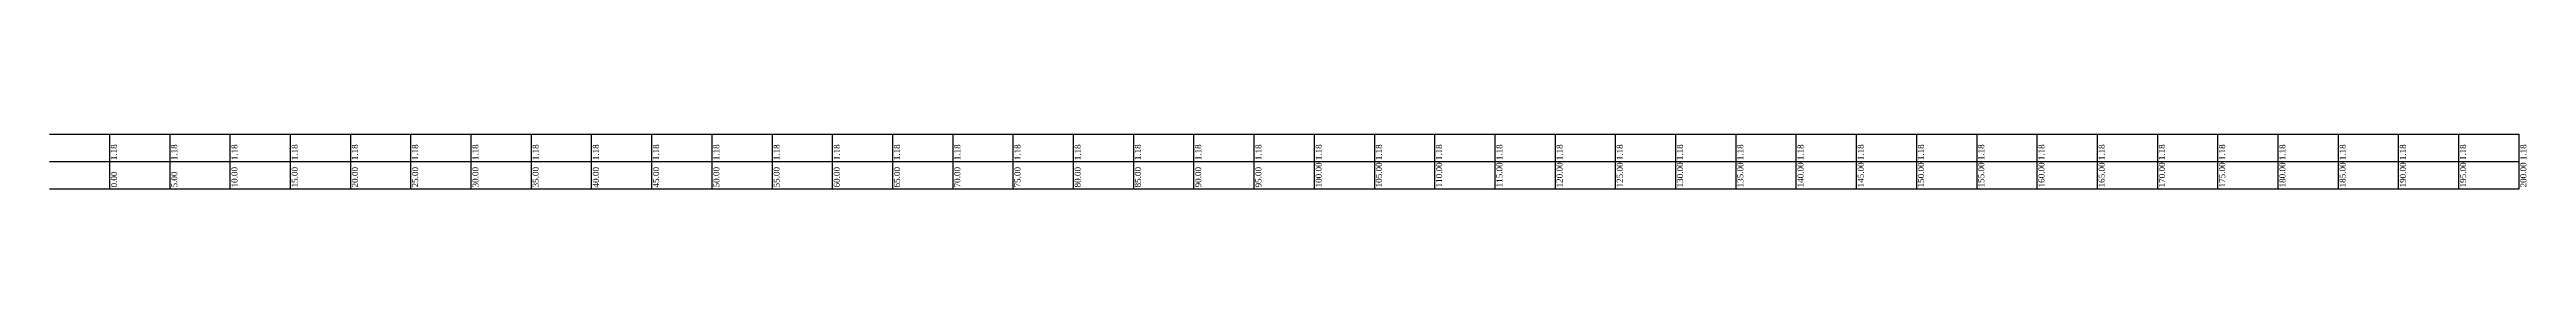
# Model space of a CAD drawing. Header units: metres. Extents: x -148477 to 168932, y -55673 to -2736.
# Drawn here: x 48319.1 to 48524.7, y -25371.8 to -25367.3 of the extents above; entities that cross this region are included whole.
import ezdxf

# ---------------------------------------------------------------- set-up
doc = ezdxf.new("R2010")
doc.units = ezdxf.units.M
doc.styles.add('liza', font='times.ttf', dxfattribs={"height": 2})

msp = doc.modelspace()

# ---------------------------------------------------------------- texts
at = {"color": 6, "linetype": 'Continuous', "lineweight": -3, "ltscale": 0.5, "char_height": 0.5, "width": 2.15, "attachment_point": 1, "rotation": 90, "style": 'liza'}
for s, insert in [('1.18', (48324.1794, -25369.4182)), ('1.18', (48329.1794, -25369.4182)), ('1.18', (48334.1794, -25369.4182)), ('1.18', (48339.1794, -25369.4182)), ('1.18', (48344.1794, -25369.4182)), ('1.18', (48349.1794, -25369.4182)), ('1.18', (48354.1794, -25369.4182)), ('1.18', (48359.1794, -25369.4182)), ('1.18', (48364.1794, -25369.4182)), ('1.18', (48369.1794, -25369.4182)), ('1.18', (48374.1794, -25369.4182)), ('1.18', (48379.1794, -25369.4182)), ('1.18', (48384.1794, -25369.4182)), ('1.18', (48389.1794, -25369.4182)), ('1.18', (48394.1794, -25369.4182)), ('1.18', (48399.1794, -25369.4182)), ('1.18', (48404.1794, -25369.4182)), ('1.18', (48409.1794, -25369.4182)), ('1.18', (48414.1794, -25369.4182)), ('1.18', (48419.1794, -25369.4182)), ('1.18', (48424.1794, -25369.4182)), ('1.18', (48429.1794, -25369.4182)), ('1.18', (48434.1794, -25369.4182)), ('1.18', (48439.1794, -25369.4182)), ('1.18', (48444.1794, -25369.4182)), ('1.18', (48449.1794, -25369.4182)), ('1.18', (48454.1794, -25369.4182)), ('1.18', (48459.1794, -25369.4182)), ('1.18', (48464.1794, -25369.4182)), ('1.18', (48469.1794, -25369.4182)), ('1.18', (48474.1794, -25369.4182)), ('1.18', (48479.1794, -25369.4182)), ('1.18', (48484.1794, -25369.4182)), ('1.18', (48489.1794, -25369.4182)), ('1.18', (48494.1794, -25369.4182)), ('1.18', (48499.1794, -25369.4182)), ('1.18', (48504.1794, -25369.4182)), ('1.18', (48509.1794, -25369.4182)), ('1.18', (48514.1794, -25369.4182)), ('1.18', (48519.1794, -25369.4182)), ('1.18', (48524.1794, -25369.4182)), ('10.00', (48334.1794, -25371.6682)), ('15.00', (48339.1794, -25371.6682)), ('20.00', (48344.1794, -25371.6682)), ('25.00', (48349.1794, -25371.6682)), ('30.00', (48354.1794, -25371.6682)), ('35.00', (48359.1794, -25371.6682)), ('40.00', (48364.1794, -25371.6682)), ('45.00', (48369.1794, -25371.6682)), ('50.00', (48374.1794, -25371.6682)), ('55.00', (48379.1794, -25371.6682)), ('60.00', (48384.1794, -25371.6682)), ('65.00', (48389.1794, -25371.6682)), ('70.00', (48394.1794, -25371.6682)), ('75.00', (48399.1794, -25371.6682)), ('80.00', (48404.1794, -25371.6682)), ('85.00', (48409.1794, -25371.6682)), ('90.00', (48414.1794, -25371.6682)), ('95.00', (48419.1794, -25371.6682)), ('100.00', (48424.1794, -25371.6682)), ('105.00', (48429.1794, -25371.6682)), ('110.00', (48434.1794, -25371.6682)), ('115.00', (48439.1794, -25371.6682)), ('120.00', (48444.1794, -25371.6682)), ('125.00', (48449.1794, -25371.6682)), ('130.00', (48454.1794, -25371.6682)), ('135.00', (48459.1794, -25371.6682)), ('140.00', (48464.1794, -25371.6682)), ('145.00', (48469.1794, -25371.6682)), ('150.00', (48474.1794, -25371.6682)), ('155.00', (48479.1794, -25371.6682)), ('160.00', (48484.1794, -25371.6682)), ('165.00', (48489.1794, -25371.6682)), ('170.00', (48494.1794, -25371.6682)), ('175.00', (48499.1794, -25371.6682)), ('180.00', (48504.1794, -25371.6682)), ('185.00', (48509.1794, -25371.6682)), ('190.00', (48514.1794, -25371.6682)), ('195.00', (48519.1794, -25371.6682)), ('200.00', (48524.1794, -25371.6682)), ('0.00', (48324.1794, -25371.6682)), ('5.00', (48329.1794, -25371.6682))]:
    msp.add_mtext(s, dxfattribs=dict(at, insert=insert))

# ---------------------------------------------------------------- linework, layer by layer
at = {"color": 6, "linetype": 'Continuous', "lineweight": -3, "ltscale": 0.5}
for p, q in [((48319.0794, -25367.2682), (48524.0794, -25367.2682)), ((48324.0794, -25371.7682), (48324.0794, -25367.2682)), ((48329.0794, -25371.7682), (48329.0794, -25367.2682)), ((48334.0794, -25371.7682), (48334.0794, -25367.2682)), ((48339.0794, -25371.7682), (48339.0794, -25367.2682)), ((48344.0794, -25371.7682), (48344.0794, -25367.2682)), ((48349.0794, -25371.7682), (48349.0794, -25367.2682)), ((48354.0794, -25371.7682), (48354.0794, -25367.2682)), ((48359.0794, -25371.7682), (48359.0794, -25367.2682)), ((48364.0794, -25371.7682), (48364.0794, -25367.2682)), ((48369.0794, -25371.7682), (48369.0794, -25367.2682)), ((48374.0794, -25371.7682), (48374.0794, -25367.2682)), ((48379.0794, -25371.7682), (48379.0794, -25367.2682)), ((48384.0794, -25371.7682), (48384.0794, -25367.2682)), ((48389.0794, -25371.7682), (48389.0794, -25367.2682)), ((48394.0794, -25371.7682), (48394.0794, -25367.2682)), ((48399.0794, -25371.7682), (48399.0794, -25367.2682)), ((48404.0794, -25371.7682), (48404.0794, -25367.2682)), ((48409.0794, -25371.7682), (48409.0794, -25367.2682)), ((48414.0794, -25371.7682), (48414.0794, -25367.2682)), ((48419.0794, -25371.7682), (48419.0794, -25367.2682)), ((48424.0794, -25371.7682), (48424.0794, -25367.2682)), ((48429.0794, -25371.7682), (48429.0794, -25367.2682)), ((48434.0794, -25371.7682), (48434.0794, -25367.2682)), ((48439.0794, -25371.7682), (48439.0794, -25367.2682)), ((48444.0794, -25371.7682), (48444.0794, -25367.2682)), ((48449.0794, -25371.7682), (48449.0794, -25367.2682)), ((48454.0794, -25371.7682), (48454.0794, -25367.2682)), ((48459.0794, -25371.7682), (48459.0794, -25367.2682)), ((48464.0794, -25371.7682), (48464.0794, -25367.2682)), ((48469.0794, -25371.7682), (48469.0794, -25367.2682)), ((48474.0794, -25371.7682), (48474.0794, -25367.2682)), ((48479.0794, -25371.7682), (48479.0794, -25367.2682)), ((48484.0794, -25371.7682), (48484.0794, -25367.2682)), ((48489.0794, -25371.7682), (48489.0794, -25367.2682)), ((48494.0794, -25371.7682), (48494.0794, -25367.2682)), ((48499.0794, -25371.7682), (48499.0794, -25367.2682)), ((48504.0794, -25371.7682), (48504.0794, -25367.2682)), ((48509.0794, -25371.7682), (48509.0794, -25367.2682)), ((48514.0794, -25371.7682), (48514.0794, -25367.2682)), ((48519.0794, -25371.7682), (48519.0794, -25367.2682)), ((48524.0794, -25371.7682), (48524.0794, -25367.2682)), ((48319.0794, -25369.5182), (48524.0794, -25369.5182)), ((48319.0794, -25371.7682), (48524.0794, -25371.7682))]:
    msp.add_line(p, q, dxfattribs=at)

msp.set_redraw_order([(e.dxf.handle, doc.entitydb.next_handle()) for e in msp.query("TEXT MTEXT ATTDEF DIMENSION ARC_DIMENSION")])  # texts and dimensions are drawn at this point

doc.saveas('drawing.dxf')
